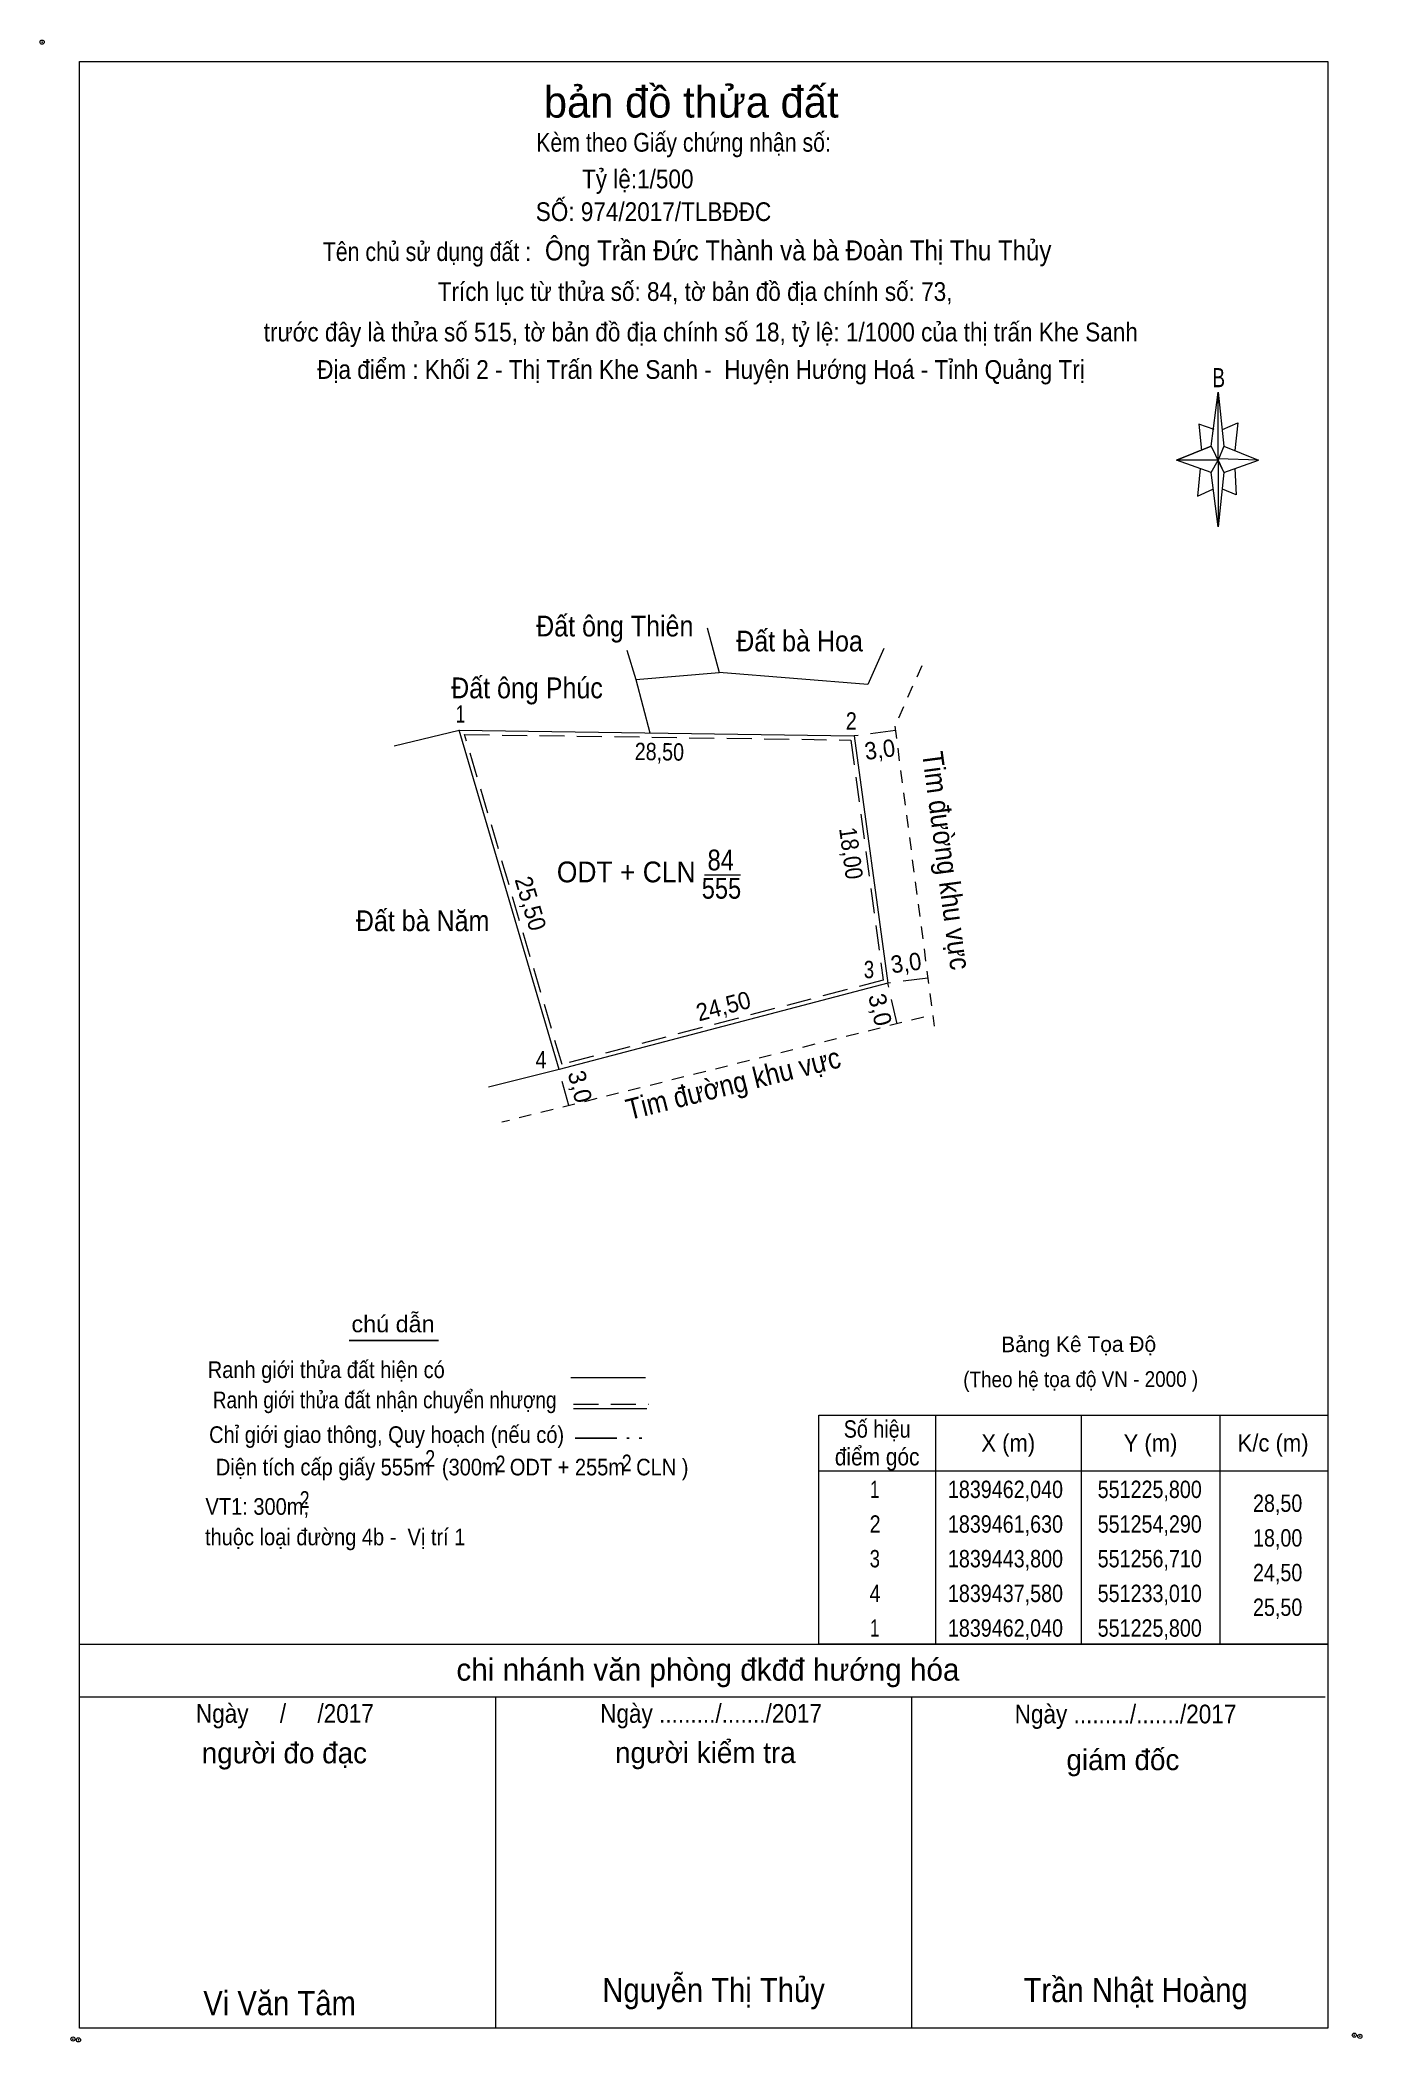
# Model space of a CAD drawing. Header units: metres. Extents: x 550638 to 551291, y 1839367 to 1839513.
# Drawn here: x 551195.6 to 551290.9, y 1839367.5 to 1839511.8 of the extents above; entities that cross this region are included whole.
import ezdxf
from ezdxf.enums import TextEntityAlignment as Align

# ---------------------------------------------------------------- set-up
doc = ezdxf.new("R2010")
doc.units = ezdxf.units.M
doc.header["$LTSCALE"] = 0.6
doc.header["$PDMODE"] = 32
doc.header["$PDSIZE"] = 0.3
for name, pattern in [('DASH_DOUBLE_DOT', [9.2, 5, -1.2, 0.3, -1.2, 0.3, -1.2]), ('MEDIUM_DASHED', [4.5, 3, -1.5]), ('SHORT_DASHED', [2.7, 1.5, -1.2])]:
    doc.linetypes.add(name, pattern=pattern)
for name, color, linetype, lineweight in [('10', 7, 'Continuous', 13), ('16', 7, 'Continuous', 25), ('2', 7, 'SHORT_DASHED', 13), ('5', 7, 'Continuous', 13), ('55', 7, 'Continuous', 13), ('63', 7, 'Continuous', 13)]:
    doc.layers.add(name, color=color, linetype=linetype, lineweight=lineweight)
doc.layers.add('34', color=7, linetype='Continuous')

msp = doc.modelspace()

# ---------------------------------------------------------------- texts
at = {"layer": '10'}
for s, width, p in [('Đất ông Thiên', 0.9, (551237.025, 1839468.8)), ('Đất bà Hoa', 0.9, (551250.345, 1839467.72)), ('Đất ông Phúc', 0.9, (551230.695, 1839464.34)), ('84', 0.85, (551244.66, 1839451.93)), ('ODT + CLN', 0.95, (551237.85, 1839451.07)), ('555', 0.85, (551244.715, 1839449.89)), ('Đất bà Năm', 0.9, (551223.17, 1839447.55))]:
    msp.add_text(s, height=1.5, dxfattribs=dict(at, width=width)).set_placement(p, align=Align.CENTER)
for s, width, p in [(' 1', 0.75, (551226.25, 1839462.58)), (' 2', 0.85, (551254.47, 1839462.08)), (' 3', 0.8, (551255.72, 1839444.16)), (' 4', 0.85, (551232.11, 1839437.67))]:
    msp.add_text(s, height=1.25, dxfattribs=dict(at, width=width)).set_placement(p, align=Align.RIGHT)
for s, height, rotation, width, p in [('28,50', 1.25, 359.176, 0.85, (551240.231, 1839459.8638)), ('3,0', 1.25, 7.506, 0.95, (551256.2134, 1839460.0314)), ('Tim đường khu vực', 1.5, 277.47, 0.9, (551260.204, 1839452.5425)), ('18,00', 1.25, 277.729, 0.9, (551253.446, 1839453.0841)), ('25,50', 1.25, 286.424, 0.95, (551230.3554, 1839449.3717)), ('3,0', 1.25, 7.506, 0.95, (551258.1034, 1839444.6514)), ('24,50', 1.25, 14.705, 0.95, (551245.0114, 1839441.5416)), ('Tim đường khu vực', 1.5, 13.996, 0.9, (551245.7386, 1839435.839))]:
    msp.add_text(s, height=height, rotation=rotation, dxfattribs=dict(at, width=width)).set_placement(p, align=Align.CENTER)
for rotation, p in [(283.066, (551255.5485, 1839441.7463)), (284.808, (551233.9175, 1839436.1847))]:
    msp.add_text('3,0', height=1.25, rotation=rotation, dxfattribs=at).set_placement(p, align=Align.CENTER)
at = {"layer": '16', "width": 0.8}
for p in [(551223.715, 1839408.93), (551237.885, 1839408.61), (551228.785, 1839408.54), (551214.665, 1839405.97)]:
    msp.add_text('2', height=1.2, dxfattribs=at).set_placement(p, align=Align.CENTER)
at = {"layer": '2', "width": 0.9}
msp.add_text('Tỷ lệ:1/500', height=1.35, dxfattribs=at).set_placement((551238.68, 1839501.11), align=Align.CENTER)
at = {"layer": '34', "width": 0.9}
msp.add_text('Ông Trần Đức Thành và bà Đoàn Thị Thu Thủy', height=1.44, dxfattribs=at).set_placement((551231.99, 1839495.91))
at = {"layer": '5'}
for s, height, p in [('bản đồ thửa đất', 2.25, (551242.535, 1839506.21)), ('chi nhánh văn phòng đkđđ hướng hóa', 1.6, (551243.74, 1839393.51)), ('người đo đạc', 1.5, (551213.205, 1839387.55)), ('người kiểm tra', 1.5, (551243.555, 1839387.57)), ('giám đốc', 1.5, (551273.655, 1839387.06))]:
    msp.add_text(s, height=height, dxfattribs=at).set_placement(p, align=Align.CENTER)
for s, height, width, p in [('Kèm theo Giấy chứng nhận số: ', 1.35, 0.85, (551242.195, 1839503.75)), ('SỐ: 974/2017/TLBĐĐC', 1.35, 0.9, (551239.815, 1839498.75)), ('Tên chủ sử dụng đất :', 1.35, 0.85, (551223.485, 1839495.87)), ('Trích lục từ thửa số: 84, tờ bản đồ địa chính số: 73, ', 1.35, 0.9, (551243.04, 1839492.99)), ('trước đây là thửa số 515, tờ bản đồ địa chính số 18, tỷ lệ: 1/1000 của thị trấn Khe Sanh', 1.35, 0.9, (551243.225, 1839490.07)), ('Địa điểm : Khối 2 - Thị Trấn Khe Sanh -  Huyện Hướng Hoá - Tỉnh Quảng Trị ', 1.35, 0.9, (551243.465, 1839487.37)), ('B', 1.378, 0.75, (551280.56, 1839486.77)), ('chú dẫn', 1.2, 1.05, (551221.04, 1839418.63)), ('Ranh giới thửa đất hiện có ', 1.2, 0.9, (551216.425, 1839415.33)), ('Ranh giới thửa đất nhận chuyển nhượng', 1.2, 0.85, (551220.435, 1839413.15)), ('Chỉ giới giao thông, Quy hoạch (nếu có)', 1.2, 0.9, (551220.575, 1839410.65)), ('Diện tích cấp giấy 555m  (300m  ODT + 255m  CLN )', 1.2, 0.9, (551225.3, 1839408.31)), ('VT1: 300m; ', 1.2, 0.9, (551211.45, 1839405.47)), ('thuộc loại đường 4b -  Vị trí 1', 1.2, 0.9, (551216.87, 1839403.27)), ('Ngày     /     /2017', 1.35, 0.9, (551213.24, 1839390.47)), ('Ngày ........./......./2017', 1.35, 0.9, (551243.965, 1839390.47)), ('Ngày ........./......./2017', 1.35, 0.9, (551273.845, 1839390.43)), ('Nguyễn Thị Thủy', 1.75, 0.9, (551244.15, 1839370.33)), ('Trần Nhật Hoàng', 1.75, 0.9, (551274.575, 1839370.33)), ('Vi Văn Tâm', 1.75, 0.9, (551212.86, 1839369.39))]:
    msp.add_text(s, height=height, dxfattribs=dict(at, width=width)).set_placement(p, align=Align.CENTER)
at = {"layer": '55'}
msp.add_text('Bảng Kê Tọa Độ', height=1.13, rotation=0.127, dxfattribs=at).set_placement((551270.4688, 1839417.2033), align=Align.CENTER)
at = {"layer": '55', "width": 0.9}
msp.add_text('(Theo hệ tọa độ VN - 2000 )', height=1.13, rotation=0.127, dxfattribs=at).set_placement((551270.6138, 1839414.6785), align=Align.CENTER)
at = {"layer": '63'}
for s, width, p in [('Số hiệu', 0.85, (551255.94, 1839411.03)), ('X (m)', 0.95, (551265.39, 1839410.03)), ('Y (m)', 0.95, (551275.645, 1839410.03)), ('K/c (m)', 0.95, (551284.485, 1839410.03)), ('điểm góc', 0.9, (551255.94, 1839409.03)), (' 1', 0.75, (551255.59, 1839406.68)), ('1839462,040', 0.85, (551265.19, 1839406.68)), ('551225,800', 0.85, (551275.59, 1839406.68)), (' 2', 0.85, (551255.595, 1839404.18)), ('1839461,630', 0.85, (551265.19, 1839404.18)), ('551254,290', 0.85, (551275.59, 1839404.18)), (' 3', 0.8, (551255.585, 1839401.68)), ('1839443,800', 0.85, (551265.19, 1839401.68)), ('551256,710', 0.85, (551275.59, 1839401.68)), (' 4', 0.85, (551255.59, 1839399.18)), ('1839437,580', 0.85, (551265.19, 1839399.18)), ('551233,010', 0.85, (551275.59, 1839399.18)), (' 1', 0.75, (551255.59, 1839396.68)), ('1839462,040', 0.85, (551265.19, 1839396.68)), ('551225,800', 0.85, (551275.59, 1839396.68))]:
    msp.add_text(s, height=1.25, dxfattribs=dict(at, width=width)).set_placement(p, align=Align.CENTER)
at = {"layer": '63', "width": 0.85}
for s, p in [('28,50', (551286.59, 1839405.68)), ('18,00', (551286.59, 1839403.18)), ('24,50', (551286.59, 1839400.68)), ('25,50', (551286.59, 1839398.18))]:
    msp.add_text(s, height=1.25, dxfattribs=at).set_placement(p, align=Align.RIGHT)

# ---------------------------------------------------------------- linework, layer by layer
at = {"layer": '10'}
for p, q in [((551243.68, 1839469.42), (551244.56, 1839466.21)), ((551237.9, 1839467.81), (551238.53, 1839465.7)), ((551238.53, 1839465.7), (551244.56, 1839466.21)), ((551238.53, 1839465.7), (551239.55, 1839461.84)), ((551221.13, 1839460.91), (551225.8, 1839462.04)), ((551225.79, 1839462.04), (551254.29, 1839461.63)), ((551233.01, 1839437.58), (551225.8, 1839462.04)), ((551254.29, 1839461.63), (551256.71, 1839443.8)), ((551243.49, 1839451.6), (551246.09, 1839451.6))]:
    msp.add_line(p, q, dxfattribs=at)
at = {"layer": '10', "linetype": 'SHORT_DASHED'}
for p, q in [((551259.16, 1839466.69), (551257.21, 1839462.34)), ((551257.21, 1839462.34), (551260.05, 1839440.69)), ((551259.3, 1839441.35), (551228.89, 1839433.77))]:
    msp.add_line(p, q, dxfattribs=at)
at = {"layer": '10', "linetype": 'MEDIUM_DASHED'}
for p, q in [((551257.25, 1839462.02), (551254.29, 1839461.63)), ((551259.59, 1839444.17), (551256.63, 1839443.78)), ((551257.39, 1839440.87), (551256.71, 1839443.8)), ((551233.7, 1839434.97), (551233.01, 1839437.58))]:
    msp.add_line(p, q, dxfattribs=at)
at = {"layer": '10'}
for points in [[(551256.43, 1839467.94), (551255.27, 1839465.34), (551244.56, 1839466.21)], [(551256.71, 1839443.8), (551233.01, 1839437.58), (551227.93, 1839436.29)]]:
    msp.add_lwpolyline(points, dxfattribs=at)
at = {"layer": '10', "linetype": 'MEDIUM_DASHED'}
msp.add_lwpolyline([(551226.2, 1839461.73), (551254.03, 1839461.33), (551256.38, 1839444.02), (551233.22, 1839437.94)], close=True, dxfattribs=at)
at = {"layer": '16'}
msp.add_line((551224.32, 1839418.03), (551217.87, 1839418.03), dxfattribs=at)
at = {"layer": '5'}
for p, q in [((551280.03, 1839482.51), (551280.53, 1839486.41)), ((551280.93, 1839482.51), (551283.43, 1839481.51)), ((551280.03, 1839480.61), (551277.53, 1839481.51)), ((551280.93, 1839480.61), (551280.53, 1839476.71)), ((551281.73, 1839480.91), (551281.83, 1839479.01)), ((551281.83, 1839479.01), (551280.83, 1839479.41)), ((551233.85, 1839415.37), (551239.24, 1839415.37)), ((551234.05, 1839413.13), (551239.33, 1839413.13)), ((551198.44, 1839396.15), (551288.44, 1839396.15)), ((551198.44, 1839392.35), (551288.24, 1839392.35)), ((551198.44, 1839392.35), (551288.24, 1839392.35)), ((551198.44, 1839392.35), (551288.24, 1839392.35)), ((551228.44, 1839368.45), (551228.44, 1839392.35)), ((551258.44, 1839368.45), (551258.44, 1839392.35))]:
    msp.add_line(p, q, dxfattribs=at)
at = {"layer": '5', "linetype": 'MEDIUM_DASHED'}
msp.add_line((551234.05, 1839413.45), (551239.49, 1839413.45), dxfattribs=at)
at = {"layer": '5', "linetype": 'DASH_DOUBLE_DOT', "lineweight": 25}
msp.add_line((551234.17, 1839410.99), (551239.4, 1839410.99), dxfattribs=at)
at = {"layer": '5'}
for points in [[(551198.44, 1839510.25), (551288.44, 1839510.25), (551288.44, 1839368.45), (551198.44, 1839368.45)], [(551280.53, 1839486.41), (551280.93, 1839482.51), (551280.53, 1839481.51)], [(551280.53, 1839481.51), (551277.53, 1839481.51), (551280.03, 1839482.51), (551280.93, 1839480.61), (551283.43, 1839481.51), (551280.53, 1839481.61)], [(551280.53, 1839481.51), (551280.53, 1839476.71), (551280.03, 1839480.61)]]:
    msp.add_lwpolyline(points, close=True, dxfattribs=at)
for points in [[(551280.23, 1839483.71), (551279.13, 1839484.11), (551279.33, 1839482.21)], [(551280.83, 1839483.71), (551281.93, 1839484.21), (551281.73, 1839482.21)], [(551280.53, 1839481.51), (551280.03, 1839482.51), (551277.53, 1839481.51)], [(551279.23, 1839480.91), (551279.03, 1839478.91), (551280.13, 1839479.41)], [(551280.53, 1839481.51), (551280.93, 1839480.61), (551283.43, 1839481.51)], [(551288.44, 1839368.45), (551198.44, 1839368.45), (551198.44, 1839392.35)]]:
    msp.add_lwpolyline(points, dxfattribs=at)
for p in [(551195.74, 1839511.65), (551290.34, 1839367.95), (551290.74, 1839367.87), (551197.96, 1839367.67), (551198.36, 1839367.61)]:
    msp.add_point(p, dxfattribs=at)
at = {"layer": '63'}
for p, q in [((551260.14, 1839412.65), (551260.14, 1839396.15)), ((551270.64, 1839412.65), (551270.64, 1839396.15)), ((551280.64, 1839412.65), (551280.64, 1839396.15)), ((551251.74, 1839408.65), (551288.44, 1839408.65))]:
    msp.add_line(p, q, dxfattribs=at)
msp.add_lwpolyline([(551251.74, 1839412.65), (551288.44, 1839412.65), (551288.44, 1839396.15), (551251.74, 1839396.15)], close=True, dxfattribs=at)

msp.set_redraw_order([(e.dxf.handle, doc.entitydb.next_handle()) for e in msp.query("TEXT MTEXT ATTDEF DIMENSION ARC_DIMENSION")])  # texts and dimensions are drawn at this point

doc.saveas('drawing.dxf')
